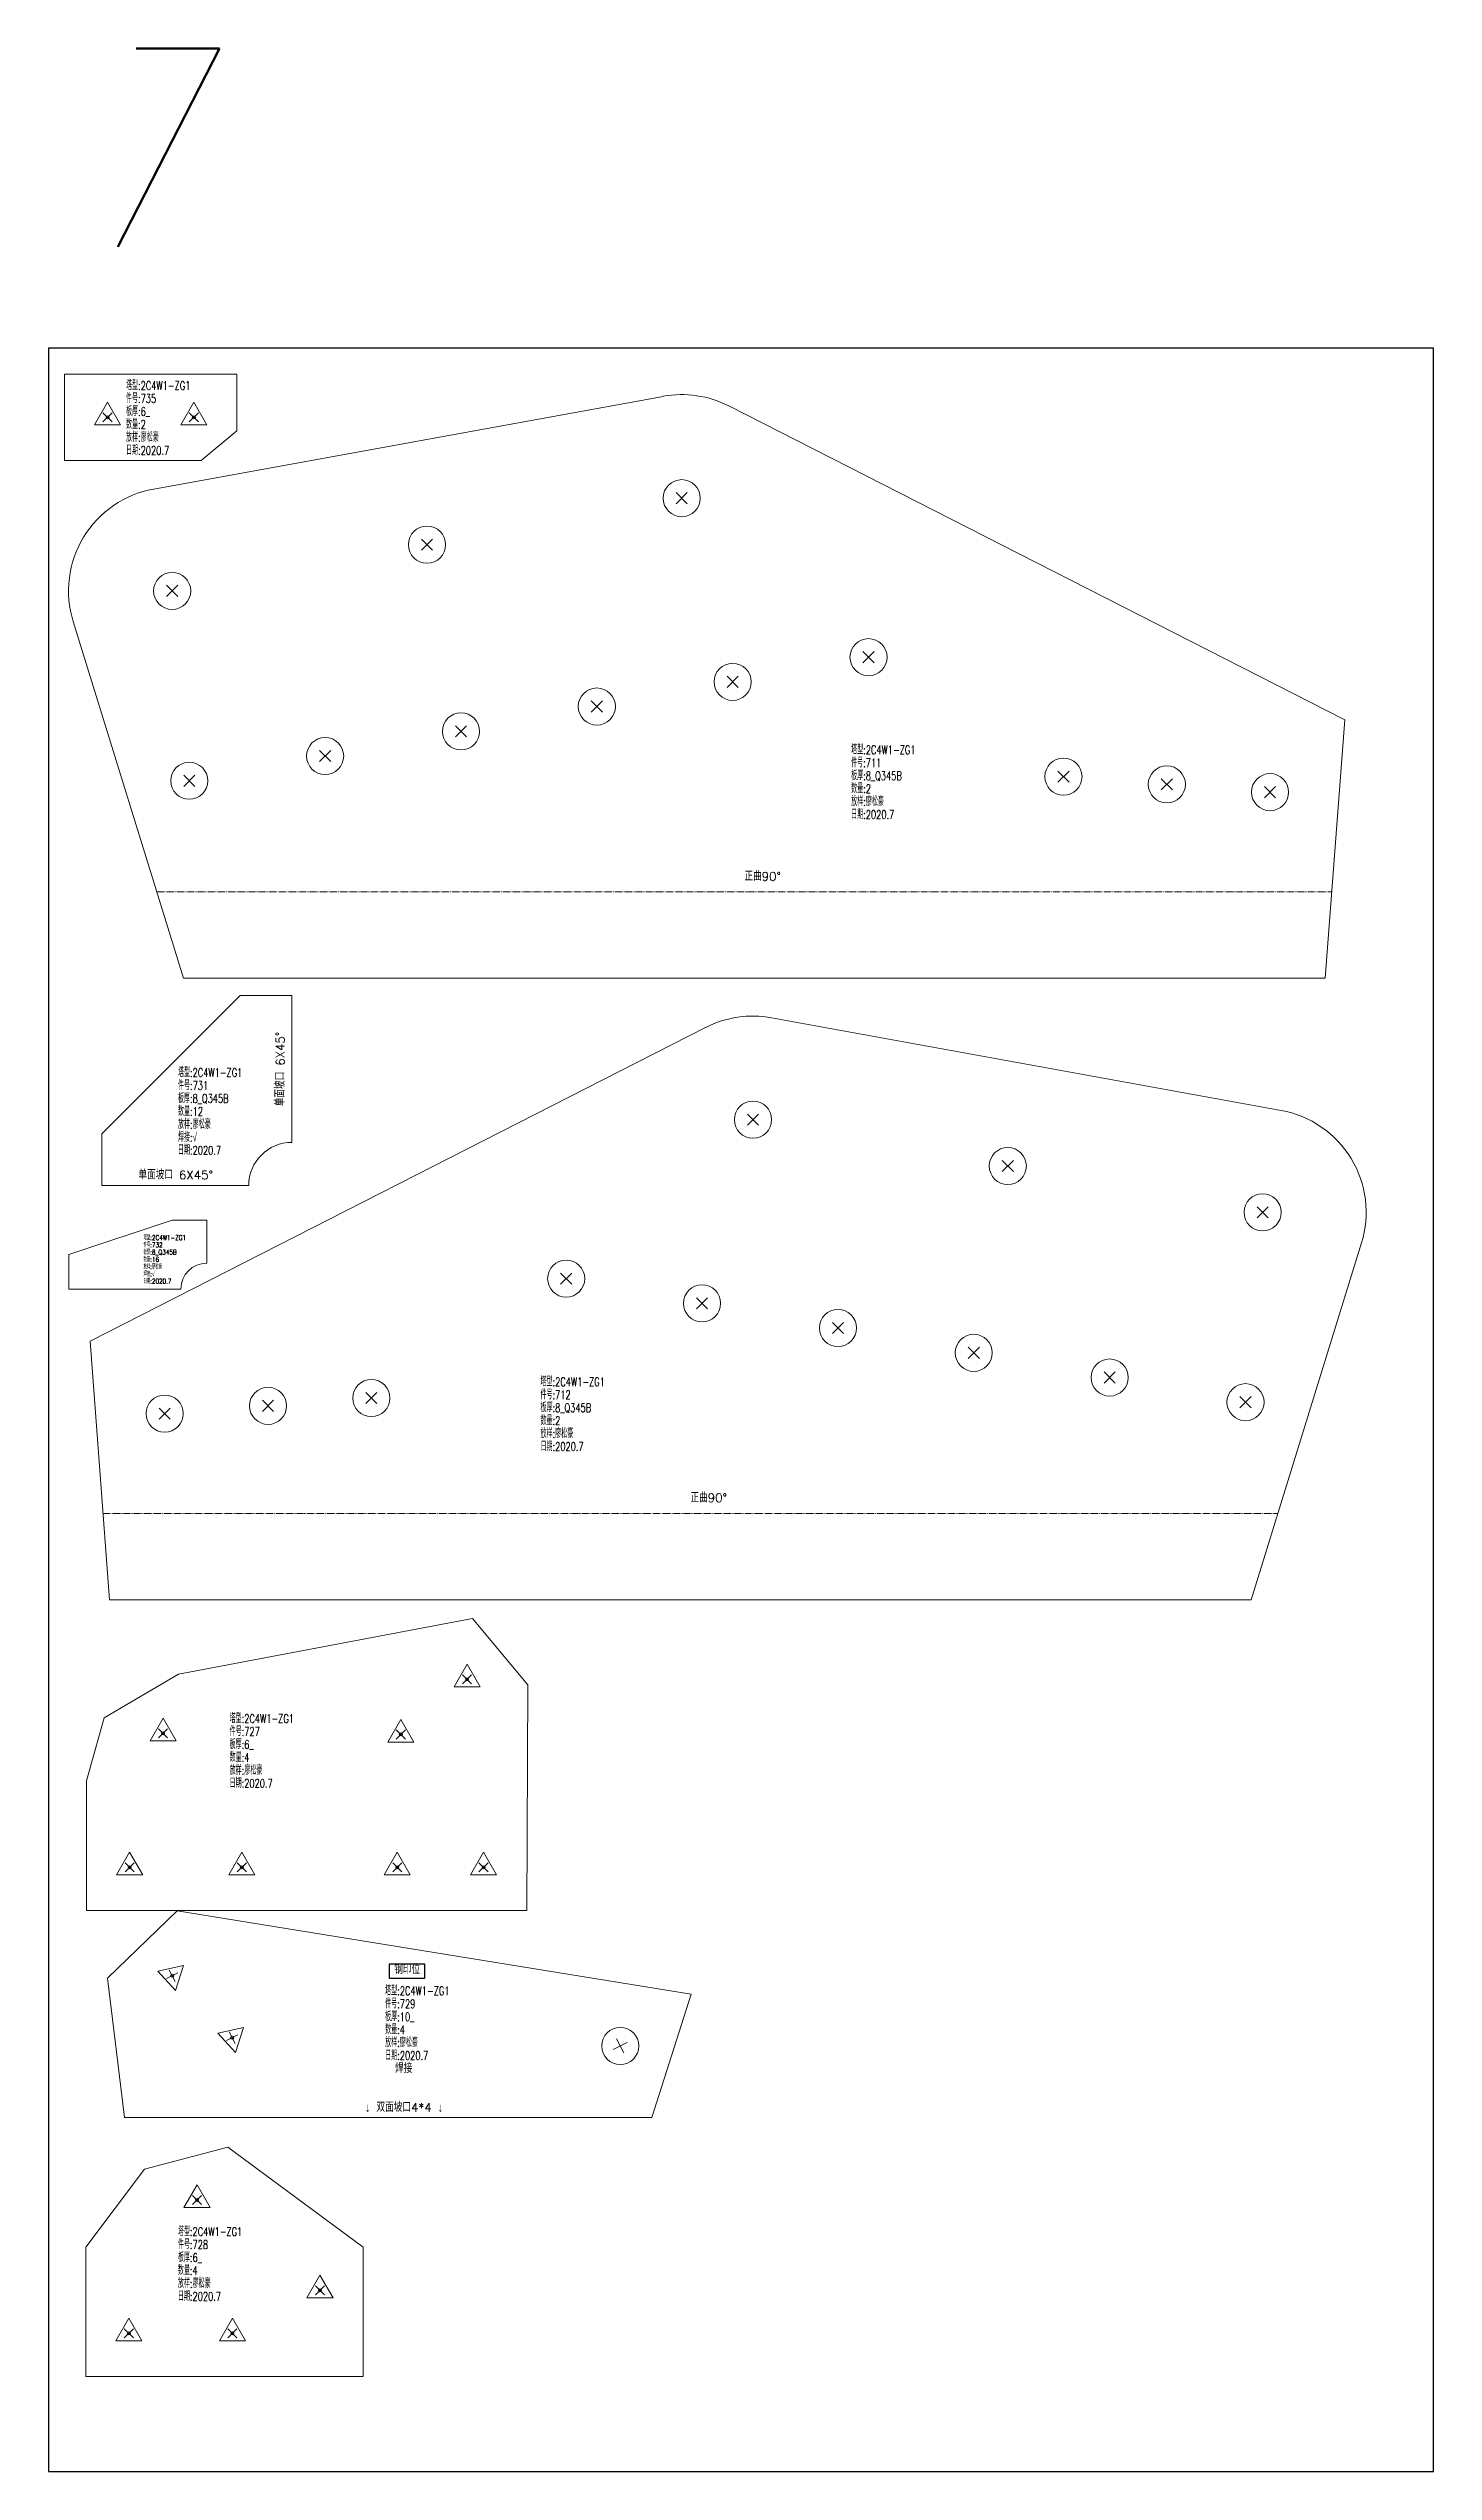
# Model space of a CAD drawing. Extents: x 154981 to 165753, y -86801 to -82885.
# Drawn here: x 156384 to 157186, y -86801 to -85398 of the extents above; entities that cross this region are included whole.
import ezdxf
from ezdxf.enums import TextEntityAlignment as Align

# ---------------------------------------------------------------- set-up
doc = ezdxf.new("R2010")
doc.units = 0
doc.header["$MEASUREMENT"] = 0
doc.linetypes.add('制弯线', pattern=[5.9, 4, -0.5, 0.2, -0.5, 0.2, -0.5])
doc.layers.get('0').update_dxf_attribs({"linetype": 'CONTINUOUS', "lineweight": 25})
for name, color, linetype, lineweight in [('1', 7, 'CONTINUOUS', 25), ('2', 7, 'CONTINUOUS', 25), ('5', 7, 'CONTINUOUS', 25)]:
    doc.layers.add(name, color=color, linetype=linetype, lineweight=lineweight)
doc.styles.add('hz', font='txt.shx', dxfattribs={"width": 0.7, "oblique": 12, "bigfont": 'hztxt.shx'})
doc.styles.get("Standard").update_dxf_attribs({"font": 'simplex.shx', "width": 0.7, "height": 3, "bigfont": 'gbhzfs.shx'})

msp = doc.modelspace()

# ---------------------------------------------------------------- texts
at = {"layer": '1', "color": 6, "linetype": 'ByBlock', "style": 'hz', "oblique": 12, "width": 0.7}
msp.add_text('7', height=115, dxfattribs=at).set_placement((156399.88737, -85512.64004))

# ---------------------------------------------------------------- blocks, each defined once
blk = doc.blocks.new('板孔21.5')
at = {"layer": '5', "color": 7, "linetype": 'Continuous', "lineweight": 13}
for p, q in [((-0.3, -0.3), (0.3, 0.3)), ((0.3, -0.3), (-0.3, 0.3))]:
    blk.add_line(p, q, dxfattribs=at)
blk.add_circle((0, 0), 1, dxfattribs=at)
blk = doc.blocks.new('PLKM_81f0abd7-2c87-4a85-8b98-15bc5327cfb9', base_point=(156827.1, -87265.7))
at = {"layer": '1', "color": 7, "linetype": 'Continuous', "lineweight": 18}
for p, q in [((156694.8, -87097.6), (156399.7, -87151.3)), ((157089.7, -87285), (156732.8, -87103.1)), ((156353.1, -87228), (156417, -87434.7)), ((157078.4, -87434.7), (157089.7, -87285)), ((156417, -87434.7), (157078.4, -87434.7))]:
    blk.add_line(p, q, dxfattribs=at)
for centre, start, end in [((156705.6, -87156.6), 62.9892, 100.3195), ((156410.4, -87210.3), 100.3195, 197.1728)]:
    blk.add_arc(centre, 60, start, end, dxfattribs=at)
at = {"layer": '2', "color": 190, "linetype": '制弯线', "lineweight": 13}
blk.add_line((156401.5, -87384.7), (157082.2, -87384.7), dxfattribs=at)
at = {"layer": '1', "color": 7, "linetype": 'Continuous', "lineweight": 13, "xscale": 10.75, "yscale": 10.75, "zscale": 10.75}
for p in [(156705.6, -87156.6), (156558, -87183.5), (156410.4, -87210.3), (156813.8, -87248.7), (156735.1, -87263), (156656.4, -87277.3), (156577.7, -87291.7), (156499, -87306), (156420.3, -87320.3), (156926.7, -87317.9), (156986.6, -87322.4), (157046.4, -87326.9)]:
    blk.add_blockref('板孔21.5', p, dxfattribs=at)
at = {"layer": '1', "color": 7, "linetype": 'Continuous', "lineweight": 13, "insert": (156803.7, -87299.9), "char_height": 5, "width": 500, "attachment_point": 1, "line_spacing_factor": 0.9}
blk.add_mtext('塔型:2C4W1-ZG1\\P件号:711\\P板厚:8_Q345B\\P数量:2\\P放样:廖松豪\\P日期:2020.7', dxfattribs=at)
at = {"layer": '2', "color": 7, "linetype": 'Continuous', "lineweight": 13}
blk.add_text('正曲90%%d', height=5, dxfattribs=at).set_placement((156741.9, -87379.7), align=Align.BOTTOM_LEFT)
blk = doc.blocks.new('PLKM_03e4a439-b628-44e3-be39-2fe61f24510d', base_point=(157670.1, -87265.7))
at = {"layer": '1', "color": 7, "linetype": 'Continuous', "lineweight": 18}
for p, q in [((157979.6, -87151.3), (157684.5, -87097.6)), ((157646.5, -87103.1), (157289.7, -87285)), ((157962.3, -87434.7), (158026.2, -87228)), ((157289.7, -87285), (157300.9, -87434.7)), ((157300.9, -87434.7), (157962.3, -87434.7))]:
    blk.add_line(p, q, dxfattribs=at)
for centre, start, end in [((157673.7, -87156.6), 79.6805, 117.0108), ((157968.9, -87210.3), 342.8272, 79.6805)]:
    blk.add_arc(centre, 60, start, end, dxfattribs=at)
at = {"layer": '2', "color": 190, "linetype": '制弯线', "lineweight": 13}
blk.add_line((157297.2, -87384.7), (157977.8, -87384.7), dxfattribs=at)
at = {"layer": '1', "color": 7, "linetype": 'Continuous', "lineweight": 13, "xscale": 10.75, "yscale": 10.75, "zscale": 10.75}
for p in [(157673.7, -87156.6), (157821.3, -87183.5), (157968.9, -87210.3), (157565.5, -87248.7), (157644.2, -87263), (157722.9, -87277.3), (157801.6, -87291.7), (157880.3, -87306), (157452.6, -87317.9), (157959, -87320.3), (157332.9, -87326.9), (157392.8, -87322.4)]:
    blk.add_blockref('板孔21.5', p, dxfattribs=at)
at = {"layer": '1', "color": 7, "linetype": 'Continuous', "lineweight": 13, "insert": (157550.6, -87306), "char_height": 5, "width": 500, "attachment_point": 1, "line_spacing_factor": 0.9}
blk.add_mtext('塔型:2C4W1-ZG1\\P件号:712\\P板厚:8_Q345B\\P数量:2\\P放样:廖松豪\\P日期:2020.7', dxfattribs=at)
at = {"layer": '2', "color": 7, "linetype": 'Continuous', "lineweight": 13}
blk.add_text('正曲90%%d', height=5, dxfattribs=at).set_placement((157637.5, -87379.7), align=Align.BOTTOM_LEFT)
blk = doc.blocks.new('板孔17.5')
at = {"layer": '5', "color": 7, "linetype": 'Continuous', "lineweight": 13}
for p, q in [((0, 1), (-0.866, -0.5)), ((-0.3, -0.3), (0.3, 0.3)), ((0.3, -0.3), (-0.3, 0.3)), ((0.866, -0.5), (0, 1)), ((-0.866, -0.5), (0.866, -0.5))]:
    blk.add_line(p, q, dxfattribs=at)
at = {"layer": '5', "color": 7, "linetype": 'Continuous', "lineweight": 0}
blk.add_circle((0, 0), 0.1, dxfattribs=at)
blk = doc.blocks.new('PLKM_edf77bc5-b870-4145-b1ca-fb3c5306765f', base_point=(158520.4, -87350.2))
at = {"layer": '1', "color": 7, "linetype": 'Continuous', "lineweight": 18}
for p, q in [((158452.5, -87265.6), (158282.2, -87297.9)), ((158484.6, -87304), (158452.5, -87265.6)), ((158282.2, -87297.9), (158239.1, -87323.2)), ((158483.9, -87434.7), (158484.6, -87304)), ((158239.1, -87323.2), (158228.9, -87359.7)), ((158228.9, -87359.7), (158228.9, -87434.7)), ((158228.9, -87434.7), (158483.9, -87434.7))]:
    blk.add_line(p, q, dxfattribs=at)
at = {"layer": '1', "color": 7, "linetype": 'Continuous', "lineweight": 13, "xscale": 8.75, "yscale": 8.75, "zscale": 8.75}
for p in [(158449.4, -87300.8), (158273.3, -87332.1), (158411, -87332.8), (158253.9, -87409.7), (158318.9, -87409.7), (158408.9, -87409.7), (158458.9, -87409.7)]:
    blk.add_blockref('板孔17.5', p, dxfattribs=at)
at = {"layer": '1', "color": 7, "linetype": 'Continuous', "lineweight": 13, "insert": (158311.8, -87321.1), "char_height": 5, "width": 500, "attachment_point": 1, "line_spacing_factor": 0.9}
blk.add_mtext('塔型:2C4W1-ZG1\\P件号:727\\P板厚:6_\\P数量:4\\P放样:廖松豪\\P日期:2020.7', dxfattribs=at)
blk = doc.blocks.new('PLKM_a12afc35-d893-4379-8c99-cc264fe223b9', base_point=(158961.3, -87368.3))
at = {"layer": '1', "color": 7, "linetype": 'Continuous', "lineweight": 18}
for p, q in [((158766.9, -87301.8), (158718.6, -87314.6)), ((158845.3, -87359.7), (158766.9, -87301.8)), ((158718.6, -87314.6), (158684.6, -87359.7)), ((158684.6, -87359.7), (158684.6, -87434.7)), ((158845.3, -87434.7), (158845.3, -87359.7)), ((158684.6, -87434.7), (158845.3, -87434.7))]:
    blk.add_line(p, q, dxfattribs=at)
at = {"layer": '1', "color": 7, "linetype": 'Continuous', "lineweight": 13, "xscale": 8.75, "yscale": 8.75, "zscale": 8.75}
for p in [(158749.1, -87332.4), (158820.3, -87384.7), (158709.6, -87409.7), (158769.6, -87409.7)]:
    blk.add_blockref('板孔17.5', p, dxfattribs=at)
at = {"layer": '1', "color": 7, "linetype": 'Continuous', "lineweight": 13, "insert": (158738, -87348.3), "char_height": 5, "width": 500, "attachment_point": 1, "line_spacing_factor": 0.9}
blk.add_mtext('塔型:2C4W1-ZG1\\P件号:728\\P板厚:6_\\P数量:4\\P放样:廖松豪\\P日期:2020.7', dxfattribs=at)
blk = doc.blocks.new('PLKM_da3d0421-87a0-4b6b-b347-b81c6ff0a36d', base_point=(159298, -87371))
at = {"color": 3, "linetype": 'Continuous'}
blk.add_lwpolyline([(159130.9, -87341.8), (159151.3, -87341.8), (159151.3, -87350.2), (159130.9, -87350.2)], close=True, dxfattribs=at)
at = {"layer": '1', "color": 7, "linetype": 'Continuous', "lineweight": 18}
for p, q in [((159007.9, -87311.1), (158967.6, -87350)), ((159305.6, -87359.3), (159007.9, -87311.1)), ((158967.6, -87350), (158977.5, -87430.8)), ((159282.9, -87430.8), (159305.6, -87359.3)), ((158977.5, -87430.8), (159282.9, -87430.8))]:
    blk.add_line(p, q, dxfattribs=at)
at = {"layer": '1', "color": 7, "linetype": 'Continuous', "lineweight": 13}
for name, p, xscale, yscale, zscale, rotation in [('板孔17.5', (159005.1, -87348.6), 8.75, 8.75, 8.75, 72.34744056012161), ('板孔17.5', (159039.8, -87384.5), 8.75, 8.75, 8.75, 72.34744056012161), ('板孔21.5', (159264.6, -87389.3), 10.75, 10.75, 10.75, 72.34744056012163)]:
    blk.add_blockref(name, p, dxfattribs=dict(at, xscale=xscale, yscale=yscale, zscale=zscale, rotation=rotation))
at = {"layer": '1', "color": 6, "linetype": 'Continuous', "lineweight": 13}
for s, p in [('钢印位', (159141.2, -87349.1)), ('焊接', (159139.2, -87406.4))]:
    blk.add_text(s, height=5, dxfattribs=at).set_placement(p, align=Align.BOTTOM_CENTER)
at = {"layer": '1', "color": 7, "linetype": 'Continuous', "lineweight": 13}
blk.add_text('↓ 双面坡口4*4 ↓', height=5, dxfattribs=at).set_placement((159139.4, -87428.9), align=Align.BOTTOM_CENTER)
at = {"layer": '1', "color": 7, "linetype": 'Continuous', "lineweight": 13, "insert": (159128.4, -87354.9), "char_height": 5, "width": 500, "attachment_point": 1, "line_spacing_factor": 0.9}
blk.add_mtext('塔型:2C4W1-ZG1\\P件号:729\\P板厚:10_\\P数量:4\\P放样:廖松豪\\P日期:2020.7', dxfattribs=at)
blk = doc.blocks.new('PLKM_a86e537f-aa2d-4a38-a26c-6c9a310cc3a6', base_point=(159684.9, -87379.7))
at = {"layer": '1', "color": 7, "linetype": 'Continuous', "lineweight": 18}
for p, q in [((159492.9, -87324.7), (159412.9, -87404.7)), ((159522.9, -87324.7), (159492.9, -87324.7)), ((159522.9, -87409.7), (159522.9, -87324.7)), ((159412.9, -87404.7), (159412.9, -87434.7)), ((159412.9, -87434.7), (159497.9, -87434.7))]:
    blk.add_line(p, q, dxfattribs=at)
blk.add_arc((159522.9, -87434.7), 25, 90, 180, dxfattribs=at)
at = {"layer": '1', "color": 7, "linetype": 'Continuous', "lineweight": 13}
blk.add_text('单面坡口 6X45%%D', height=5, rotation=90, dxfattribs=at).set_placement((159520.2, -87367.2), align=Align.BOTTOM_CENTER)
blk.add_text('单面坡口 6X45%%D', height=5, dxfattribs=at).set_placement((159455.6, -87432.6), align=Align.BOTTOM_CENTER)
at = {"layer": '1', "color": 7, "linetype": 'Continuous', "lineweight": 13, "insert": (159456.9, -87366.8), "char_height": 5, "width": 500, "attachment_point": 1, "line_spacing_factor": 0.9}
blk.add_mtext('塔型:2C4W1-ZG1\\P件号:731\\P板厚:8_Q345B\\P数量:12\\P放样:廖松豪\\P焊接:√\\P日期:2020.7', dxfattribs=at)
blk = doc.blocks.new('PLKM_22cbf568-09a0-4f9c-914b-2b100b134e95', base_point=(159884.5, -87414.7))
at = {"layer": '1', "color": 7, "linetype": 'Continuous', "lineweight": 18}
for p, q in [((159782.9, -87394.7), (159722.9, -87414.7)), ((159802.9, -87394.7), (159782.9, -87394.7)), ((159802.9, -87419.7), (159802.9, -87394.7)), ((159722.9, -87414.7), (159722.9, -87434.7)), ((159722.9, -87434.7), (159787.9, -87434.7))]:
    blk.add_line(p, q, dxfattribs=at)
blk.add_arc((159802.9, -87434.7), 15, 90, 180, dxfattribs=at)
at = {"layer": '1', "color": 7, "linetype": 'Continuous', "lineweight": 13, "insert": (159766.2, -87403.5), "char_height": 2.8, "width": 280, "attachment_point": 1, "line_spacing_factor": 0.9}
blk.add_mtext('塔型:2C4W1-ZG1\\P件号:732\\P板厚:8_Q345B\\P数量:16\\P放样:廖松豪\\P焊接:√\\P日期:2020.7', dxfattribs=at)
blk = doc.blocks.new('PLKM_1f6ddc81-ab9c-4d13-a606-88e2e3b83e16', base_point=(160270.8, -87409.7))
at = {"layer": '1', "color": 7, "linetype": 'Continuous', "lineweight": 18}
for p, q in [((160102.9, -87384.7), (160002.9, -87384.7)), ((160002.9, -87384.7), (160002.9, -87434.7)), ((160102.9, -87417.4), (160102.9, -87384.7)), ((160082.1, -87434.7), (160102.9, -87417.4)), ((160002.9, -87434.7), (160082.1, -87434.7))]:
    blk.add_line(p, q, dxfattribs=at)
at = {"layer": '1', "color": 7, "linetype": 'Continuous', "lineweight": 13, "xscale": 8.75, "yscale": 8.75, "zscale": 8.75}
for p in [(160027.9, -87409.7), (160077.9, -87409.7)]:
    blk.add_blockref('板孔17.5', p, dxfattribs=at)
at = {"layer": '1', "color": 7, "linetype": 'Continuous', "lineweight": 13, "insert": (160038.6, -87388.8), "char_height": 5, "width": 500, "attachment_point": 1, "line_spacing_factor": 0.9}
blk.add_mtext('塔型:2C4W1-ZG1\\P件号:735\\P板厚:6_\\P数量:2\\P放样:廖松豪\\P日期:2020.7', dxfattribs=at)

# ---------------------------------------------------------------- linework, layer by layer
at = {"color": 3, "linetype": 'Continuous'}
msp.add_lwpolyline([(156383.92357, -85571.357), (156383.92357, -86801.357), (157186.27285, -86801.357), (157186.27285, -85571.357)], close=True, dxfattribs=at)

# ---------------------------------------------------------------- block references
for name, p in [('PLKM_1f6ddc81-ab9c-4d13-a606-88e2e3b83e16', (156661.03794, -85611.357)), ('PLKM_81f0abd7-2c87-4a85-8b98-15bc5327cfb9', (156872.28403, -85767.2787)), ('PLKM_a86e537f-aa2d-4a38-a26c-6c9a310cc3a6', (156686.9269, -86001.357)), ('PLKM_03e4a439-b628-44e3-be39-2fe61f24510d', (156788.44129, -86127.2787)), ('PLKM_22cbf568-09a0-4f9c-914b-2b100b134e95', (156557.2427, -86096.357)), ('PLKM_edf77bc5-b870-4145-b1ca-fb3c5306765f', (156697.44352, -86391.77422)), ('PLKM_da3d0421-87a0-4b6b-b347-b81c6ff0a36d', (156748.54378, -86536.51135)), ('PLKM_a12afc35-d893-4379-8c99-cc264fe223b9', (156682.19185, -86679.90608))]:
    msp.add_blockref(name, p, dxfattribs=at)

msp.set_redraw_order([(e.dxf.handle, doc.entitydb.next_handle()) for e in msp.query("TEXT MTEXT ATTDEF DIMENSION ARC_DIMENSION")])  # texts and dimensions are drawn at this point

doc.saveas('drawing.dxf')
